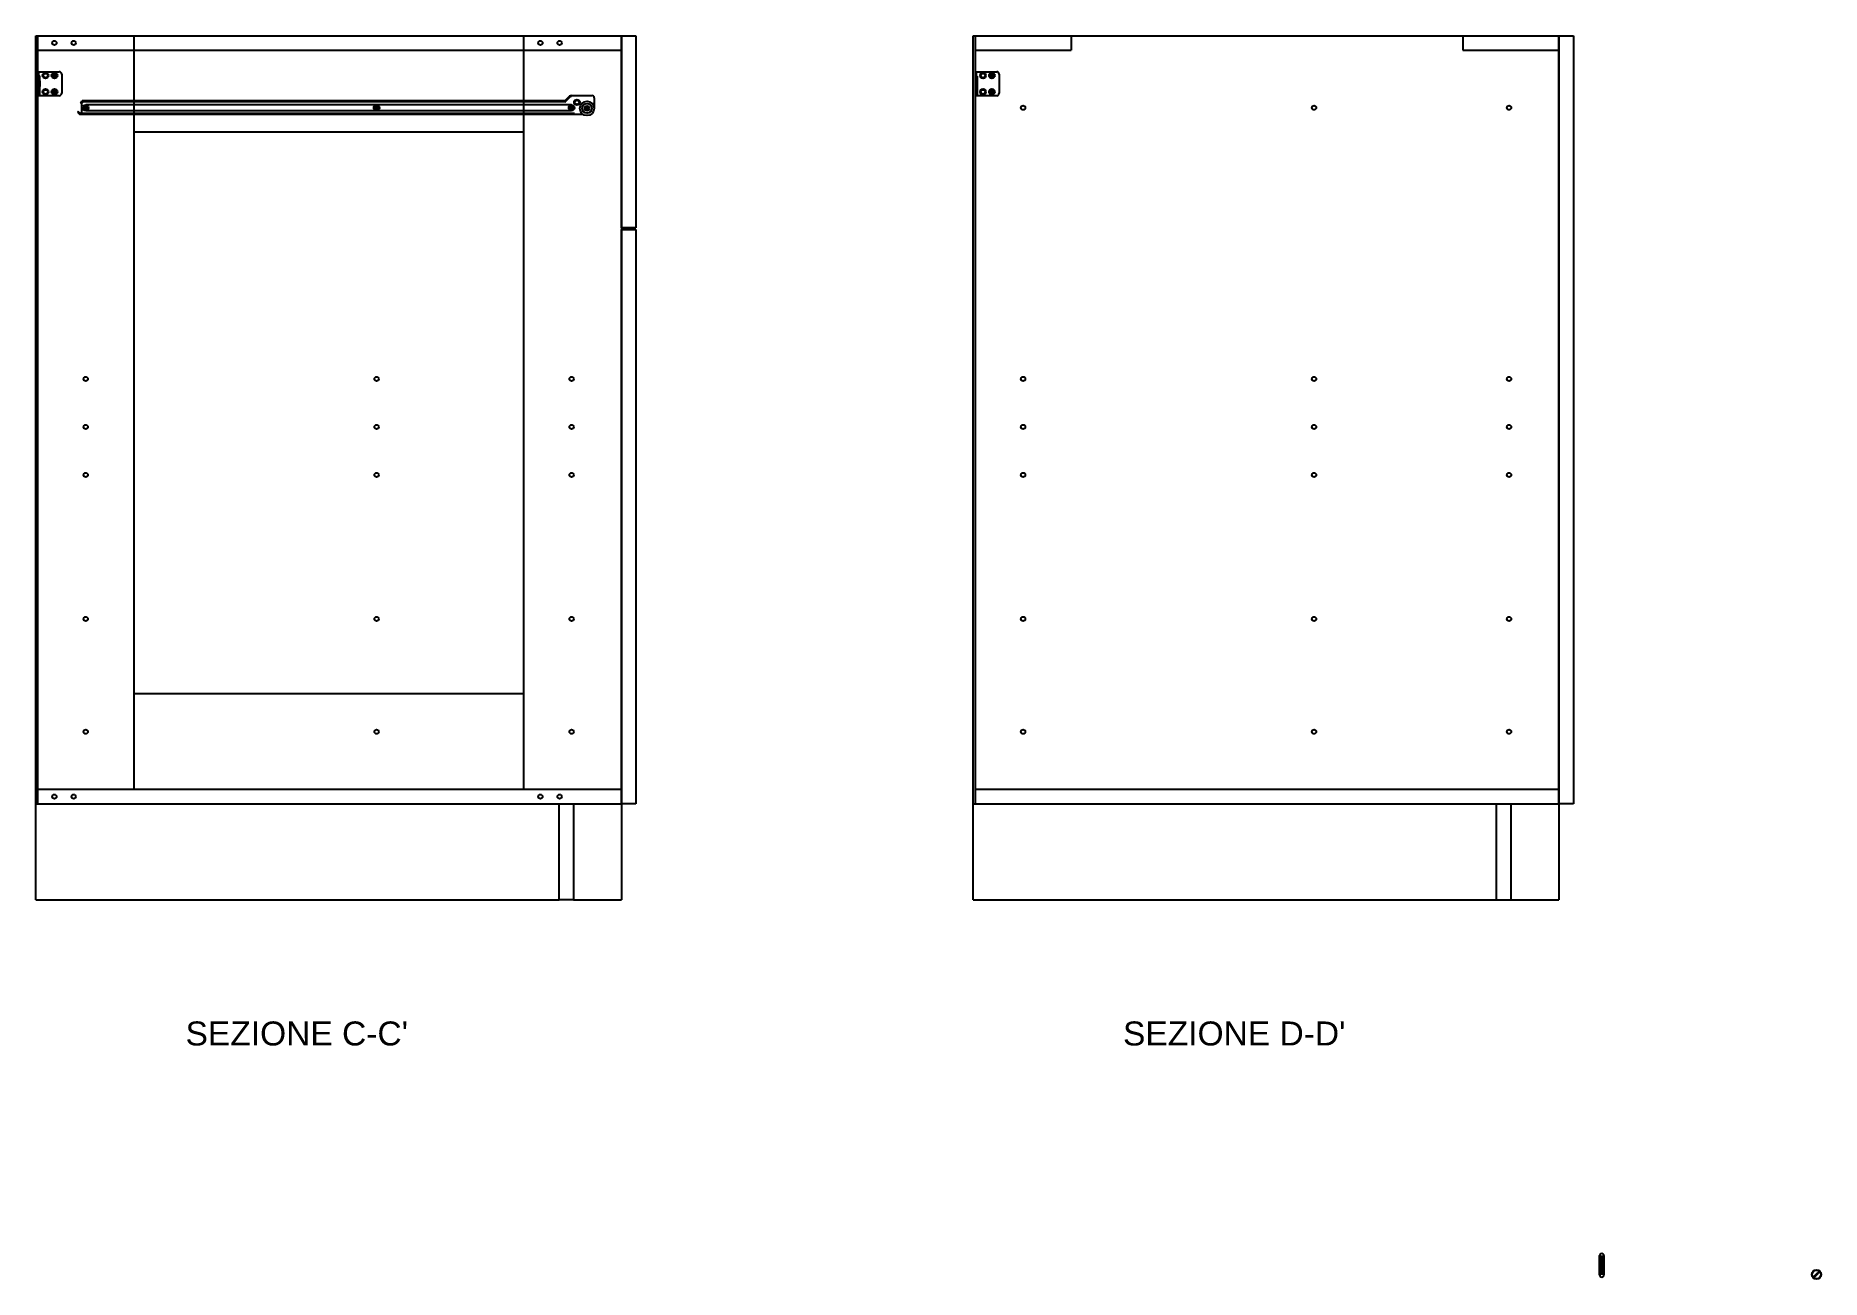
# Model space of a CAD drawing. Header units: millimetres. Extents: x 1119 to 3084, y 2048 to 2389.
# Drawn here: x 2581.9 to 2767.8, y 2163.1 to 2292.6 of the extents above; entities that cross this region are included whole.
import ezdxf

# ---------------------------------------------------------------- set-up
doc = ezdxf.new("R2010")
doc.units = ezdxf.units.MM
for name, color, linetype in [('ANNOTATION', 1, 'Continuous'), ('CASSETTI E ANTE', 150, 'Continuous'), ('CERNIERE E GIUNZIONI', 3, 'Continuous'), ('STRUTTURA', 7, 'Continuous')]:
    doc.layers.add(name, color=color, linetype=linetype)
doc.styles.get("Standard").update_dxf_attribs({"font": 'arial.ttf'})

msp = doc.modelspace()

# ---------------------------------------------------------------- texts
at = {"layer": 'ANNOTATION', "char_height": 2.5, "attachment_point": 1}
for s, insert in [("SEZIONE C-C'", (2597.47, 2189.92)), ("SEZIONE D-D'", (2695.1, 2189.92))]:
    msp.add_mtext_dynamic_manual_height_columns(s, width=43.1333, gutter_width=12.5, heights=[2.59], dxfattribs=dict(at, insert=insert))

# ---------------------------------------------------------------- linework, layer by layer
at = {"layer": 'CASSETTI E ANTE'}
for p, q in [((2642.87, 2292.59), (2644.37, 2292.59)), ((2642.87, 2272.59), (2642.87, 2292.59)), ((2644.37, 2292.59), (2644.37, 2272.59)), ((2740.5, 2292.59), (2742, 2292.59)), ((2740.5, 2212.59), (2740.5, 2292.59)), ((2742, 2292.59), (2742, 2212.59)), ((2644.37, 2272.59), (2642.87, 2272.59)), ((2642.87, 2212.59), (2642.87, 2272.39)), ((2642.87, 2272.39), (2644.37, 2272.39)), ((2644.37, 2272.39), (2644.37, 2212.59)), ((2644.37, 2212.59), (2642.87, 2212.59)), ((2742, 2212.59), (2740.5, 2212.59))]:
    msp.add_line(p, q, dxfattribs=at)
at = {"layer": 'CERNIERE E GIUNZIONI'}
for p, q in [((2582.07, 2288.84), (2584.32, 2288.84)), ((2582.17, 2288.84), (2582.17, 2286.34)), ((2582.17, 2288.44), (2582.22, 2288.44)), ((2582.17, 2287.59), (2582.17, 2287.74)), ((2582.17, 2287.44), (2582.19, 2287.44)), ((2582.18, 2287.76), (2582.18, 2287.76)), ((2582.19, 2287.74), (2582.22, 2287.74)), ((2582.22, 2288.34), (2582.22, 2286.44)), ((2582.27, 2288.39), (2582.27, 2286.39)), ((2582.29, 2287.89), (2582.27, 2287.83)), ((2582.29, 2287.29), (2582.27, 2287.34)), ((2582.29, 2287.89), (2582.29, 2287.29)), ((2583.71, 2288.62), (2583.64, 2288.54)), ((2583.64, 2288.54), (2583.75, 2288.44)), ((2583.64, 2288.54), (2583.82, 2288.44)), ((2583.64, 2288.33), (2583.75, 2288.44)), ((2583.64, 2288.33), (2583.82, 2288.44)), ((2583.71, 2288.26), (2583.64, 2288.33)), ((2583.71, 2288.62), (2583.82, 2288.51)), ((2583.71, 2288.62), (2583.82, 2288.44)), ((2583.82, 2288.44), (2583.71, 2288.26)), ((2583.71, 2288.26), (2583.82, 2288.37)), ((2583.75, 2288.44), (2583.82, 2288.44)), ((2583.82, 2288.51), (2583.92, 2288.62)), ((2583.92, 2288.62), (2583.82, 2288.44)), ((2583.82, 2288.44), (2583.99, 2288.54)), ((2583.82, 2288.51), (2583.82, 2288.37)), ((2583.82, 2288.44), (2583.99, 2288.33)), ((2583.82, 2288.44), (2583.92, 2288.26)), ((2583.82, 2288.44), (2583.89, 2288.44)), ((2583.82, 2288.37), (2583.92, 2288.26)), ((2583.89, 2288.44), (2583.99, 2288.54)), ((2583.89, 2288.44), (2583.99, 2288.33)), ((2583.92, 2288.62), (2583.99, 2288.54)), ((2583.92, 2288.26), (2583.99, 2288.33)), ((2584.57, 2288.59), (2584.57, 2286.59)), ((2679.7, 2288.84), (2681.95, 2288.84)), ((2679.8, 2288.84), (2679.8, 2286.34)), ((2679.8, 2288.44), (2679.85, 2288.44)), ((2679.8, 2287.59), (2679.8, 2287.74)), ((2679.8, 2287.44), (2679.82, 2287.44)), ((2679.81, 2287.76), (2679.81, 2287.76)), ((2679.82, 2287.74), (2679.85, 2287.74)), ((2679.85, 2288.34), (2679.85, 2286.44)), ((2679.9, 2288.39), (2679.9, 2286.39)), ((2679.92, 2287.89), (2679.9, 2287.83)), ((2679.92, 2287.29), (2679.9, 2287.34)), ((2679.92, 2287.89), (2679.92, 2287.29)), ((2681.34, 2288.62), (2681.27, 2288.54)), ((2681.27, 2288.54), (2681.38, 2288.44)), ((2681.27, 2288.54), (2681.45, 2288.44)), ((2681.27, 2288.33), (2681.38, 2288.44)), ((2681.27, 2288.33), (2681.45, 2288.44)), ((2681.34, 2288.26), (2681.27, 2288.33)), ((2681.34, 2288.62), (2681.45, 2288.51)), ((2681.34, 2288.62), (2681.45, 2288.44)), ((2681.45, 2288.44), (2681.34, 2288.26)), ((2681.34, 2288.26), (2681.45, 2288.37)), ((2681.38, 2288.44), (2681.45, 2288.44)), ((2681.45, 2288.51), (2681.55, 2288.62)), ((2681.55, 2288.62), (2681.45, 2288.44)), ((2681.45, 2288.44), (2681.62, 2288.54)), ((2681.45, 2288.51), (2681.45, 2288.37)), ((2681.45, 2288.44), (2681.62, 2288.33)), ((2681.45, 2288.44), (2681.55, 2288.26)), ((2681.45, 2288.44), (2681.52, 2288.44)), ((2681.45, 2288.37), (2681.55, 2288.26)), ((2681.52, 2288.44), (2681.62, 2288.54)), ((2681.52, 2288.44), (2681.62, 2288.33)), ((2681.55, 2288.62), (2681.62, 2288.54)), ((2681.55, 2288.26), (2681.62, 2288.33)), ((2682.2, 2288.59), (2682.2, 2286.59)), ((2584.32, 2286.34), (2582.07, 2286.34)), ((2583.71, 2286.92), (2583.64, 2286.84)), ((2583.64, 2286.84), (2583.75, 2286.74)), ((2583.64, 2286.84), (2583.82, 2286.74)), ((2583.64, 2286.63), (2583.75, 2286.74)), ((2583.64, 2286.63), (2583.82, 2286.74)), ((2583.71, 2286.56), (2583.64, 2286.63)), ((2583.71, 2286.92), (2583.82, 2286.81)), ((2583.82, 2286.74), (2583.71, 2286.92)), ((2583.71, 2286.56), (2583.82, 2286.74)), ((2583.71, 2286.56), (2583.82, 2286.67)), ((2583.75, 2286.74), (2583.82, 2286.74)), ((2583.82, 2286.81), (2583.92, 2286.92)), ((2583.82, 2286.74), (2583.92, 2286.92)), ((2583.82, 2286.74), (2583.99, 2286.84)), ((2583.82, 2286.67), (2583.82, 2286.81)), ((2583.92, 2286.56), (2583.82, 2286.74)), ((2583.82, 2286.74), (2583.99, 2286.63)), ((2583.82, 2286.74), (2583.89, 2286.74)), ((2583.82, 2286.67), (2583.92, 2286.56)), ((2583.89, 2286.74), (2583.99, 2286.84)), ((2583.89, 2286.74), (2583.99, 2286.63)), ((2583.92, 2286.92), (2583.99, 2286.84)), ((2583.92, 2286.56), (2583.99, 2286.63)), ((2586.57, 2285.55), (2586.71, 2285.8)), ((2586.65, 2285.5), (2586.57, 2285.55)), ((2586.77, 2285.7), (2586.65, 2285.5)), ((2586.65, 2285.5), (2586.65, 2284.48)), ((2636.96, 2285.8), (2586.71, 2285.8)), ((2636.96, 2285.7), (2586.77, 2285.7)), ((2637.67, 2285.39), (2587.07, 2285.39)), ((2637.45, 2286.29), (2636.96, 2285.8)), ((2636.96, 2285.7), (2637.03, 2285.72)), ((2637.03, 2285.72), (2637.52, 2286.21)), ((2637.65, 2286.36), (2639.78, 2286.36)), ((2637.65, 2286.36), (2637.65, 2286.26)), ((2640.03, 2286.11), (2640.03, 2285.02)), ((2681.95, 2286.34), (2679.7, 2286.34)), ((2681.34, 2286.92), (2681.27, 2286.84)), ((2681.27, 2286.84), (2681.38, 2286.74)), ((2681.27, 2286.84), (2681.45, 2286.74)), ((2681.27, 2286.63), (2681.38, 2286.74)), ((2681.27, 2286.63), (2681.45, 2286.74)), ((2681.34, 2286.56), (2681.27, 2286.63)), ((2681.34, 2286.92), (2681.45, 2286.81)), ((2681.45, 2286.74), (2681.34, 2286.92)), ((2681.34, 2286.56), (2681.45, 2286.74)), ((2681.34, 2286.56), (2681.45, 2286.67)), ((2681.38, 2286.74), (2681.45, 2286.74)), ((2681.45, 2286.81), (2681.55, 2286.92)), ((2681.45, 2286.74), (2681.55, 2286.92)), ((2681.45, 2286.74), (2681.62, 2286.84)), ((2681.45, 2286.67), (2681.45, 2286.81)), ((2681.55, 2286.56), (2681.45, 2286.74)), ((2681.45, 2286.74), (2681.62, 2286.63)), ((2681.45, 2286.74), (2681.52, 2286.74)), ((2681.45, 2286.67), (2681.55, 2286.56)), ((2681.52, 2286.74), (2681.62, 2286.84)), ((2681.52, 2286.74), (2681.62, 2286.63)), ((2681.55, 2286.92), (2681.62, 2286.84)), ((2681.55, 2286.56), (2681.62, 2286.63)), ((2586.3, 2284.69), (2586.23, 2284.62)), ((2586.23, 2284.62), (2586.47, 2284.38)), ((2586.52, 2284.48), (2586.3, 2284.69)), ((2638.89, 2284.38), (2586.47, 2284.38)), ((2637.97, 2284.48), (2586.52, 2284.48)), ((2586.96, 2285.27), (2586.89, 2285.19)), ((2586.89, 2285.19), (2587, 2285.09)), ((2586.89, 2285.19), (2587.07, 2285.09)), ((2586.89, 2284.98), (2587, 2285.09)), ((2586.89, 2284.98), (2587.07, 2285.09)), ((2586.96, 2284.91), (2586.89, 2284.98)), ((2586.96, 2285.27), (2587.07, 2285.16)), ((2587.07, 2285.09), (2586.96, 2285.27)), ((2586.96, 2284.91), (2587.07, 2285.09)), ((2586.96, 2284.91), (2587.07, 2285.02)), ((2587, 2285.09), (2587.07, 2285.09)), ((2587.07, 2285.16), (2587.17, 2285.27)), ((2587.07, 2285.09), (2587.17, 2285.27)), ((2587.07, 2285.09), (2587.24, 2285.19)), ((2587.07, 2285.02), (2587.07, 2285.16)), ((2587.17, 2284.91), (2587.07, 2285.09)), ((2587.07, 2285.09), (2587.24, 2284.98)), ((2587.07, 2285.09), (2587.14, 2285.09)), ((2587.07, 2285.02), (2587.17, 2284.91)), ((2587.07, 2284.79), (2637.67, 2284.79)), ((2587.14, 2285.09), (2587.24, 2285.19)), ((2587.14, 2285.09), (2587.24, 2284.98)), ((2587.17, 2285.27), (2587.24, 2285.19)), ((2587.17, 2284.91), (2587.24, 2284.98)), ((2617.26, 2285.27), (2617.19, 2285.19)), ((2617.19, 2285.19), (2617.3, 2285.09)), ((2617.19, 2285.19), (2617.37, 2285.09)), ((2617.19, 2284.98), (2617.3, 2285.09)), ((2617.19, 2284.98), (2617.37, 2285.09)), ((2617.26, 2284.91), (2617.19, 2284.98)), ((2617.26, 2285.27), (2617.37, 2285.16)), ((2617.37, 2285.09), (2617.26, 2285.27)), ((2617.26, 2284.91), (2617.37, 2285.09)), ((2617.26, 2284.91), (2617.37, 2285.02)), ((2617.3, 2285.09), (2617.37, 2285.09)), ((2617.37, 2285.16), (2617.47, 2285.27)), ((2617.37, 2285.09), (2617.47, 2285.27)), ((2617.37, 2285.09), (2617.54, 2285.19)), ((2617.37, 2285.02), (2617.37, 2285.16)), ((2617.47, 2284.91), (2617.37, 2285.09)), ((2617.37, 2285.09), (2617.54, 2284.98)), ((2617.37, 2285.09), (2617.44, 2285.09)), ((2617.37, 2285.02), (2617.47, 2284.91)), ((2617.44, 2285.09), (2617.54, 2285.19)), ((2617.44, 2285.09), (2617.54, 2284.98)), ((2617.47, 2285.27), (2617.54, 2285.19)), ((2617.47, 2284.91), (2617.54, 2284.98)), ((2637.56, 2285.27), (2637.49, 2285.19)), ((2637.49, 2285.19), (2637.6, 2285.09)), ((2637.49, 2285.19), (2637.67, 2285.09)), ((2637.49, 2284.98), (2637.6, 2285.09)), ((2637.49, 2284.98), (2637.67, 2285.09)), ((2637.56, 2284.91), (2637.49, 2284.98)), ((2637.56, 2285.27), (2637.67, 2285.16)), ((2637.67, 2285.09), (2637.56, 2285.27)), ((2637.56, 2284.91), (2637.67, 2285.09)), ((2637.56, 2284.91), (2637.67, 2285.02)), ((2637.6, 2285.09), (2637.67, 2285.09)), ((2637.67, 2285.16), (2637.77, 2285.27)), ((2637.67, 2285.09), (2637.77, 2285.27)), ((2637.67, 2285.09), (2637.84, 2285.19)), ((2637.67, 2285.02), (2637.67, 2285.16)), ((2637.77, 2284.91), (2637.67, 2285.09)), ((2637.67, 2285.09), (2637.84, 2284.98)), ((2637.67, 2285.09), (2637.74, 2285.09)), ((2637.67, 2285.02), (2637.77, 2284.91)), ((2637.74, 2285.09), (2637.84, 2285.19)), ((2637.74, 2285.09), (2637.84, 2284.98)), ((2637.77, 2285.27), (2637.84, 2285.19)), ((2637.77, 2284.91), (2637.84, 2284.98)), ((2637.97, 2284.38), (2637.97, 2284.48)), ((2744.73, 2163.53), (2744.73, 2165.53)), ((2744.75, 2163.53), (2744.75, 2165.53)), ((2744.78, 2163.53), (2744.78, 2165.53)), ((2744.83, 2163.53), (2744.83, 2165.53)), ((2744.9, 2163.53), (2744.9, 2165.53)), ((2745, 2163.53), (2745, 2165.53)), ((2745.08, 2163.53), (2745.08, 2165.53)), ((2745.13, 2163.53), (2745.13, 2165.53)), ((2745.15, 2163.53), (2745.15, 2165.53)), ((2745.18, 2165.53), (2745.18, 2163.53)), ((2767.12, 2163.44), (2767.45, 2163.77)), ((2767.19, 2163.36), (2767.52, 2163.7)), ((2767.62, 2163.87), (2767.5, 2163.82)), ((2767.5, 2163.82), (2767.57, 2163.75)), ((2767.62, 2163.87), (2767.57, 2163.75))]:
    msp.add_line(p, q, dxfattribs=at)
for centre, radius in [((2583.82, 2291.84), 0.225), ((2585.82, 2291.84), 0.225), ((2634.42, 2291.84), 0.225), ((2636.42, 2291.84), 0.225), ((2582.89, 2288.44), 0.3), ((2582.89, 2288.44), 0.225), ((2583.82, 2288.44), 0.3), ((2680.52, 2288.44), 0.3), ((2680.52, 2288.44), 0.225), ((2681.45, 2288.44), 0.3), ((2582.89, 2286.74), 0.3), ((2582.89, 2286.74), 0.225), ((2583.82, 2286.74), 0.3), ((2587.07, 2285.09), 0.3), ((2617.37, 2285.09), 0.3), ((2637.67, 2285.09), 0.3), ((2638.23, 2285.65), 0.3), ((2638.23, 2285.65), 0.225), ((2639.28, 2285.02), 0.75), ((2639.28, 2285.02), 0.5), ((2680.52, 2286.74), 0.3), ((2680.52, 2286.74), 0.225), ((2681.45, 2286.74), 0.3), ((2639.28, 2285.02), 0.25), ((2639.28, 2285.02), 0.15), ((2639.28, 2285.02), 0.05), ((2684.7, 2285.09), 0.225), ((2715, 2285.09), 0.225), ((2735.3, 2285.09), 0.225), ((2587.07, 2256.84), 0.225), ((2617.37, 2256.84), 0.225), ((2637.67, 2256.84), 0.225), ((2684.7, 2256.84), 0.225), ((2715, 2256.84), 0.225), ((2735.3, 2256.84), 0.225), ((2587.07, 2251.84), 0.225), ((2617.37, 2251.84), 0.225), ((2637.67, 2251.84), 0.225), ((2684.7, 2251.84), 0.225), ((2715, 2251.84), 0.225), ((2735.3, 2251.84), 0.225), ((2587.07, 2246.84), 0.225), ((2617.37, 2246.84), 0.225), ((2637.67, 2246.84), 0.225), ((2684.7, 2246.84), 0.225), ((2715, 2246.84), 0.225), ((2735.3, 2246.84), 0.225), ((2587.07, 2231.84), 0.225), ((2617.37, 2231.84), 0.225), ((2637.67, 2231.84), 0.225), ((2684.7, 2231.84), 0.225), ((2715, 2231.84), 0.225), ((2735.3, 2231.84), 0.225), ((2587.07, 2220.09), 0.225), ((2617.37, 2220.09), 0.225), ((2637.67, 2220.09), 0.225), ((2684.7, 2220.09), 0.225), ((2715, 2220.09), 0.225), ((2735.3, 2220.09), 0.225), ((2583.82, 2213.34), 0.225), ((2585.82, 2213.34), 0.225), ((2634.42, 2213.34), 0.225), ((2636.42, 2213.34), 0.225), ((2767.32, 2163.57), 0.5), ((2767.32, 2163.57), 0.45)]:
    msp.add_circle(centre, radius, dxfattribs=at)
for centre, radius, start, end in [((2582.17, 2288.34), 0.05, 0, 90), ((2582.23, 2287.71), 0.0701, 138.3063, 157.6829), ((2583.08, 2287.66), 0.916, 184.6987, 194.226), ((2582.13, 2287.71), 0.0701, 22.3171, 41.6937), ((2583.1, 2287.66), 0.916, 175.3013, 194.226), ((2582.25, 2287.46), 0.0678, 201.9821, 222.0287), ((2582.15, 2287.46), 0.0692, 318.1854, 337.8039), ((2582.22, 2288.39), 0.05, 0, 90), ((2584.32, 2288.59), 0.25, 0, 90), ((2679.8, 2288.34), 0.05, 0, 90), ((2679.86, 2287.71), 0.0701, 138.3063, 157.6829), ((2680.71, 2287.66), 0.916, 184.6987, 194.226), ((2679.76, 2287.71), 0.0701, 22.3171, 41.6937), ((2680.73, 2287.66), 0.916, 175.3013, 194.226), ((2679.88, 2287.46), 0.0678, 201.9821, 222.0287), ((2679.78, 2287.46), 0.0692, 318.1854, 337.8039), ((2679.85, 2288.39), 0.05, 0, 90), ((2681.95, 2288.59), 0.25, 0, 90), ((2582.17, 2286.44), 0.05, 270, 0), ((2582.22, 2286.39), 0.05, 270, 0), ((2584.32, 2286.59), 0.25, 270, 0), ((2637.66, 2286.03), 0.328, 90.7831, 129.728), ((2637.65, 2286.07), 0.191, 87.185, 130.9165), ((2639.78, 2286.11), 0.25, 0, 90), ((2679.8, 2286.44), 0.05, 270, 0), ((2679.85, 2286.39), 0.05, 270, 0), ((2681.95, 2286.59), 0.25, 270, 0), ((2744.95, 2165.53), 0.225, 0, 180), ((2744.95, 2163.53), 0.225, 180, 0), ((2767.15, 2163.4), 0.05, 135, 315), ((2767.49, 2163.74), 0.05, 315, 135)]:
    msp.add_arc(centre, radius, start, end, dxfattribs=at)
at = {"layer": 'STRUTTURA'}
for p, q in [((2581.87, 2212.59), (2581.87, 2292.59)), ((2581.87, 2292.59), (2642.87, 2292.59)), ((2581.87, 2291.09), (2642.87, 2291.09)), ((2582.07, 2292.59), (2582.07, 2212.59)), ((2592.07, 2292.59), (2592.07, 2214.09)), ((2632.67, 2292.59), (2632.67, 2214.09)), ((2642.87, 2292.59), (2642.87, 2212.59)), ((2679.5, 2212.59), (2679.5, 2292.59)), ((2679.5, 2292.59), (2740.5, 2292.59)), ((2679.7, 2292.59), (2679.7, 2212.59)), ((2679.7, 2291.09), (2689.7, 2291.09)), ((2689.7, 2292.59), (2689.7, 2291.09)), ((2730.5, 2292.59), (2730.5, 2291.09)), ((2730.5, 2291.09), (2740.5, 2291.09)), ((2740.5, 2292.59), (2740.5, 2212.59)), ((2592.07, 2282.59), (2632.67, 2282.59)), ((2592.07, 2224.09), (2632.67, 2224.09)), ((2642.87, 2214.09), (2582.07, 2214.09)), ((2740.5, 2214.09), (2679.7, 2214.09)), ((2581.87, 2212.59), (2642.87, 2212.59)), ((2581.87, 2202.59), (2581.87, 2212.59)), ((2636.37, 2202.59), (2636.37, 2212.59)), ((2637.87, 2212.59), (2637.87, 2202.59)), ((2642.87, 2212.59), (2642.87, 2202.59)), ((2679.5, 2212.59), (2740.5, 2212.59)), ((2679.5, 2202.59), (2679.5, 2212.59)), ((2734, 2202.59), (2734, 2212.59)), ((2735.5, 2212.59), (2735.5, 2202.59)), ((2740.5, 2212.59), (2740.5, 2202.59)), ((2581.87, 2202.59), (2636.37, 2202.59)), ((2637.87, 2202.59), (2636.37, 2202.59)), ((2637.87, 2202.59), (2642.87, 2202.59)), ((2679.5, 2202.59), (2734, 2202.59)), ((2734, 2202.59), (2735.5, 2202.59)), ((2735.5, 2202.59), (2740.5, 2202.59))]:
    msp.add_line(p, q, dxfattribs=at)

msp.set_redraw_order([(e.dxf.handle, doc.entitydb.next_handle()) for e in msp.query("TEXT MTEXT ATTDEF DIMENSION ARC_DIMENSION")])  # texts and dimensions are drawn at this point

doc.saveas('drawing.dxf')
